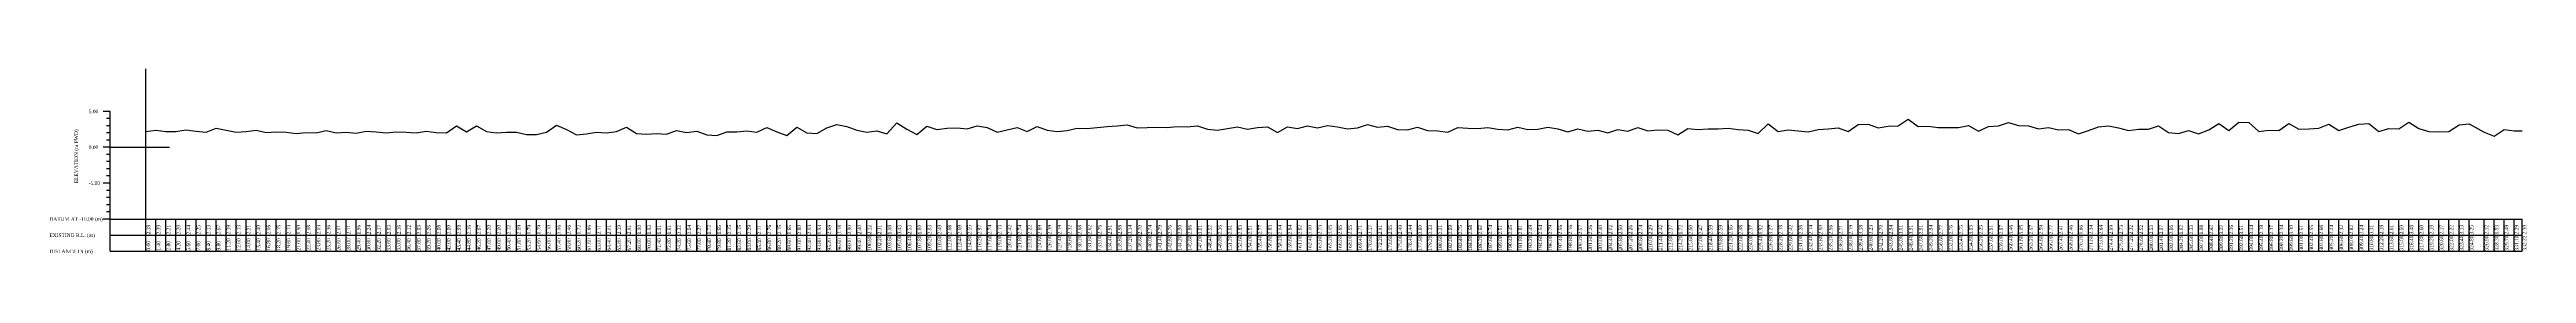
# Model space of a CAD drawing. Header units: metres. Extents: x -148477 to 168932, y -55673 to -2736.
# Drawn here: x 4705 to 5051.3, y -17558.2 to -17532.3 of the extents above; entities that cross this region are included whole.
import ezdxf

# ---------------------------------------------------------------- set-up
doc = ezdxf.new("R2010")
doc.units = ezdxf.units.M
doc.styles.add('liza', font='times.ttf', dxfattribs={"height": 2})

msp = doc.modelspace()

# ---------------------------------------------------------------- linework, layer by layer
at = {"color": 3, "linetype": 'Continuous', "lineweight": -3, "ltscale": 0.5}
for p, q in [((4718.4438, -17553.2383), (4718.4438, -17532.2878)), ((4713.4438, -17543.2383), (4721.7173, -17543.2383))]:
    msp.add_line(p, q, dxfattribs=at)
at = {"color": 6, "linetype": 'Continuous', "lineweight": -3, "ltscale": 0.5}
for p, q in [((4713.4438, -17538.2383), (4712.4438, -17538.2383)), ((4713.4438, -17539.2383), (4712.9438, -17539.2383)), ((4713.4438, -17540.2383), (4712.9438, -17540.2383)), ((4713.4438, -17557.7383), (4713.4438, -17538.2383)), ((4713.4438, -17543.2383), (4712.4438, -17543.2383)), ((4713.4438, -17541.2383), (4712.9438, -17541.2383)), ((4713.4438, -17542.2383), (4712.9438, -17542.2383)), ((4713.4438, -17544.2383), (4712.9438, -17544.2383)), ((4713.4438, -17545.2383), (4712.9438, -17545.2383)), ((4713.4438, -17546.2383), (4712.9438, -17546.2383)), ((4713.4438, -17547.2383), (4712.9438, -17547.2383)), ((4713.4438, -17548.2383), (4712.4438, -17548.2383)), ((4713.4438, -17549.2383), (4712.9438, -17549.2383)), ((4713.4438, -17550.2383), (4712.9438, -17550.2383)), ((4713.4438, -17553.2383), (4712.4438, -17553.2383)), ((4713.4438, -17551.2383), (4712.9438, -17551.2383)), ((4713.4438, -17552.2383), (4712.9438, -17552.2383)), ((4713.4438, -17553.2383), (5050.6638, -17553.2383)), ((4718.4438, -17557.7383), (4718.4438, -17553.2383)), ((4719.8438, -17557.7383), (4719.8438, -17553.2383)), ((4721.2438, -17557.7383), (4721.2438, -17553.2383)), ((4722.6438, -17557.7383), (4722.6438, -17553.2383)), ((4724.0438, -17557.7383), (4724.0438, -17553.2383)), ((4725.4438, -17557.7383), (4725.4438, -17553.2383)), ((4726.8438, -17557.7383), (4726.8438, -17553.2383)), ((4728.2438, -17557.7383), (4728.2438, -17553.2383)), ((4729.6438, -17557.7383), (4729.6438, -17553.2383)), ((4731.0438, -17557.7383), (4731.0438, -17553.2383)), ((4732.4438, -17557.7383), (4732.4438, -17553.2383)), ((4733.8438, -17557.7383), (4733.8438, -17553.2383)), ((4735.2438, -17557.7383), (4735.2438, -17553.2383)), ((4736.6438, -17557.7383), (4736.6438, -17553.2383)), ((4738.0438, -17557.7383), (4738.0438, -17553.2383)), ((4739.4438, -17557.7383), (4739.4438, -17553.2383)), ((4740.8438, -17557.7383), (4740.8438, -17553.2383)), ((4742.2438, -17557.7383), (4742.2438, -17553.2383)), ((4743.6438, -17557.7383), (4743.6438, -17553.2383)), ((4745.0438, -17557.7383), (4745.0438, -17553.2383)), ((4746.4438, -17557.7383), (4746.4438, -17553.2383)), ((4747.8438, -17557.7383), (4747.8438, -17553.2383)), ((4749.2438, -17557.7383), (4749.2438, -17553.2383)), ((4750.6438, -17557.7383), (4750.6438, -17553.2383)), ((4752.0438, -17557.7383), (4752.0438, -17553.2383)), ((4753.4438, -17557.7383), (4753.4438, -17553.2383)), ((4754.8438, -17557.7383), (4754.8438, -17553.2383)), ((4756.2438, -17557.7383), (4756.2438, -17553.2383)), ((4757.6438, -17557.7383), (4757.6438, -17553.2383)), ((4759.0438, -17557.7383), (4759.0438, -17553.2383)), ((4760.4438, -17557.7383), (4760.4438, -17553.2383)), ((4761.8438, -17557.7383), (4761.8438, -17553.2383)), ((4763.2438, -17557.7383), (4763.2438, -17553.2383)), ((4764.6438, -17557.7383), (4764.6438, -17553.2383)), ((4766.0438, -17557.7383), (4766.0438, -17553.2383)), ((4767.4438, -17557.7383), (4767.4438, -17553.2383)), ((4768.8438, -17557.7383), (4768.8438, -17553.2383)), ((4770.2438, -17557.7383), (4770.2438, -17553.2383)), ((4771.6438, -17557.7383), (4771.6438, -17553.2383)), ((4773.0438, -17557.7383), (4773.0438, -17553.2383)), ((4774.4438, -17557.7383), (4774.4438, -17553.2383)), ((4775.8438, -17557.7383), (4775.8438, -17553.2383)), ((4777.2438, -17557.7383), (4777.2438, -17553.2383)), ((4778.6438, -17557.7383), (4778.6438, -17553.2383)), ((4780.0438, -17557.7383), (4780.0438, -17553.2383)), ((4781.4438, -17557.7383), (4781.4438, -17553.2383)), ((4782.8438, -17557.7383), (4782.8438, -17553.2383)), ((4784.2438, -17557.7383), (4784.2438, -17553.2383)), ((4785.6438, -17557.7383), (4785.6438, -17553.2383)), ((4787.0438, -17557.7383), (4787.0438, -17553.2383)), ((4788.4438, -17557.7383), (4788.4438, -17553.2383)), ((4789.8438, -17557.7383), (4789.8438, -17553.2383)), ((4791.2438, -17557.7383), (4791.2438, -17553.2383)), ((4792.6438, -17557.7383), (4792.6438, -17553.2383)), ((4794.0438, -17557.7383), (4794.0438, -17553.2383)), ((4795.4438, -17557.7383), (4795.4438, -17553.2383)), ((4796.8438, -17557.7383), (4796.8438, -17553.2383)), ((4798.2438, -17557.7383), (4798.2438, -17553.2383)), ((4799.6438, -17557.7383), (4799.6438, -17553.2383)), ((4801.0438, -17557.7383), (4801.0438, -17553.2383)), ((4802.4438, -17557.7383), (4802.4438, -17553.2383)), ((4803.8438, -17557.7383), (4803.8438, -17553.2383)), ((4805.2438, -17557.7383), (4805.2438, -17553.2383)), ((4806.6438, -17557.7383), (4806.6438, -17553.2383)), ((4808.0438, -17557.7383), (4808.0438, -17553.2383)), ((4809.4438, -17557.7383), (4809.4438, -17553.2383)), ((4810.8438, -17557.7383), (4810.8438, -17553.2383)), ((4812.2438, -17557.7383), (4812.2438, -17553.2383)), ((4813.6438, -17557.7383), (4813.6438, -17553.2383)), ((4815.0438, -17557.7383), (4815.0438, -17553.2383)), ((4816.4438, -17557.7383), (4816.4438, -17553.2383)), ((4817.8438, -17557.7383), (4817.8438, -17553.2383)), ((4819.2438, -17557.7383), (4819.2438, -17553.2383)), ((4820.6438, -17557.7383), (4820.6438, -17553.2383)), ((4822.0438, -17557.7383), (4822.0438, -17553.2383)), ((4823.4438, -17557.7383), (4823.4438, -17553.2383)), ((4824.8438, -17557.7383), (4824.8438, -17553.2383)), ((4826.2438, -17557.7383), (4826.2438, -17553.2383)), ((4827.6438, -17557.7383), (4827.6438, -17553.2383)), ((4829.0438, -17557.7383), (4829.0438, -17553.2383)), ((4830.4438, -17557.7383), (4830.4438, -17553.2383)), ((4831.8438, -17557.7383), (4831.8438, -17553.2383)), ((4833.2438, -17557.7383), (4833.2438, -17553.2383)), ((4834.6438, -17557.7383), (4834.6438, -17553.2383)), ((4836.0438, -17557.7383), (4836.0438, -17553.2383)), ((4837.4438, -17557.7383), (4837.4438, -17553.2383)), ((4838.8438, -17557.7383), (4838.8438, -17553.2383)), ((4840.2438, -17557.7383), (4840.2438, -17553.2383)), ((4841.6438, -17557.7383), (4841.6438, -17553.2383)), ((4843.0438, -17557.7383), (4843.0438, -17553.2383)), ((4844.4438, -17557.7383), (4844.4438, -17553.2383)), ((4845.8438, -17557.7383), (4845.8438, -17553.2383)), ((4847.2438, -17557.7383), (4847.2438, -17553.2383)), ((4848.6438, -17557.7383), (4848.6438, -17553.2383)), ((4850.0438, -17557.7383), (4850.0438, -17553.2383)), ((4851.4438, -17557.7383), (4851.4438, -17553.2383)), ((4852.8438, -17557.7383), (4852.8438, -17553.2383)), ((4854.2438, -17557.7383), (4854.2438, -17553.2383)), ((4855.6438, -17557.7383), (4855.6438, -17553.2383)), ((4857.0438, -17557.7383), (4857.0438, -17553.2383)), ((4858.4438, -17557.7383), (4858.4438, -17553.2383)), ((4859.8438, -17557.7383), (4859.8438, -17553.2383)), ((4861.2438, -17557.7383), (4861.2438, -17553.2383)), ((4862.6438, -17557.7383), (4862.6438, -17553.2383)), ((4864.0438, -17557.7383), (4864.0438, -17553.2383)), ((4865.4438, -17557.7383), (4865.4438, -17553.2383)), ((4866.8438, -17557.7383), (4866.8438, -17553.2383)), ((4868.2438, -17557.7383), (4868.2438, -17553.2383)), ((4869.6438, -17557.7383), (4869.6438, -17553.2383)), ((4871.0438, -17557.7383), (4871.0438, -17553.2383)), ((4872.4438, -17557.7383), (4872.4438, -17553.2383)), ((4873.8438, -17557.7383), (4873.8438, -17553.2383)), ((4875.2438, -17557.7383), (4875.2438, -17553.2383)), ((4876.6438, -17557.7383), (4876.6438, -17553.2383)), ((4878.0438, -17557.7383), (4878.0438, -17553.2383)), ((4879.4438, -17557.7383), (4879.4438, -17553.2383)), ((4880.8438, -17557.7383), (4880.8438, -17553.2383)), ((4882.2438, -17557.7383), (4882.2438, -17553.2383)), ((4883.6438, -17557.7383), (4883.6438, -17553.2383)), ((4885.0438, -17557.7383), (4885.0438, -17553.2383)), ((4886.4438, -17557.7383), (4886.4438, -17553.2383)), ((4887.8438, -17557.7383), (4887.8438, -17553.2383)), ((4889.2438, -17557.7383), (4889.2438, -17553.2383)), ((4890.6438, -17557.7383), (4890.6438, -17553.2383)), ((4892.0438, -17557.7383), (4892.0438, -17553.2383)), ((4893.4438, -17557.7383), (4893.4438, -17553.2383)), ((4894.8438, -17557.7383), (4894.8438, -17553.2383)), ((4896.2438, -17557.7383), (4896.2438, -17553.2383)), ((4897.6438, -17557.7383), (4897.6438, -17553.2383)), ((4899.0438, -17557.7383), (4899.0438, -17553.2383)), ((4900.4438, -17557.7383), (4900.4438, -17553.2383)), ((4901.8438, -17557.7383), (4901.8438, -17553.2383)), ((4903.2438, -17557.7383), (4903.2438, -17553.2383)), ((4904.6438, -17557.7383), (4904.6438, -17553.2383)), ((4906.0438, -17557.7383), (4906.0438, -17553.2383)), ((4907.4438, -17557.7383), (4907.4438, -17553.2383)), ((4908.8438, -17557.7383), (4908.8438, -17553.2383)), ((4910.2438, -17557.7383), (4910.2438, -17553.2383)), ((4911.6438, -17557.7383), (4911.6438, -17553.2383)), ((4913.0438, -17557.7383), (4913.0438, -17553.2383)), ((4914.4438, -17557.7383), (4914.4438, -17553.2383)), ((4915.8438, -17557.7383), (4915.8438, -17553.2383)), ((4917.2438, -17557.7383), (4917.2438, -17553.2383)), ((4918.6438, -17557.7383), (4918.6438, -17553.2383)), ((4920.0438, -17557.7383), (4920.0438, -17553.2383)), ((4921.4438, -17557.7383), (4921.4438, -17553.2383)), ((4922.8438, -17557.7383), (4922.8438, -17553.2383)), ((4924.2438, -17557.7383), (4924.2438, -17553.2383)), ((4925.6438, -17557.7383), (4925.6438, -17553.2383)), ((4927.0438, -17557.7383), (4927.0438, -17553.2383)), ((4928.4438, -17557.7383), (4928.4438, -17553.2383)), ((4929.8438, -17557.7383), (4929.8438, -17553.2383)), ((4931.2438, -17557.7383), (4931.2438, -17553.2383)), ((4932.6438, -17557.7383), (4932.6438, -17553.2383)), ((4934.0438, -17557.7383), (4934.0438, -17553.2383)), ((4935.4438, -17557.7383), (4935.4438, -17553.2383)), ((4936.8438, -17557.7383), (4936.8438, -17553.2383)), ((4938.2438, -17557.7383), (4938.2438, -17553.2383)), ((4939.6438, -17557.7383), (4939.6438, -17553.2383)), ((4941.0438, -17557.7383), (4941.0438, -17553.2383)), ((4942.4438, -17557.7383), (4942.4438, -17553.2383)), ((4943.8438, -17557.7383), (4943.8438, -17553.2383)), ((4945.2438, -17557.7383), (4945.2438, -17553.2383)), ((4946.6438, -17557.7383), (4946.6438, -17553.2383)), ((4948.0438, -17557.7383), (4948.0438, -17553.2383)), ((4949.4438, -17557.7383), (4949.4438, -17553.2383)), ((4950.8438, -17557.7383), (4950.8438, -17553.2383)), ((4952.2438, -17557.7383), (4952.2438, -17553.2383)), ((4953.6438, -17557.7383), (4953.6438, -17553.2383)), ((4955.0438, -17557.7383), (4955.0438, -17553.2383)), ((4956.4438, -17557.7383), (4956.4438, -17553.2383)), ((4957.8438, -17557.7383), (4957.8438, -17553.2383)), ((4959.2438, -17557.7383), (4959.2438, -17553.2383)), ((4960.6438, -17557.7383), (4960.6438, -17553.2383)), ((4962.0438, -17557.7383), (4962.0438, -17553.2383)), ((4963.4438, -17557.7383), (4963.4438, -17553.2383)), ((4964.8438, -17557.7383), (4964.8438, -17553.2383)), ((4966.2438, -17557.7383), (4966.2438, -17553.2383)), ((4967.6438, -17557.7383), (4967.6438, -17553.2383)), ((4969.0438, -17557.7383), (4969.0438, -17553.2383)), ((4970.4438, -17557.7383), (4970.4438, -17553.2383)), ((4971.8438, -17557.7383), (4971.8438, -17553.2383)), ((4973.2438, -17557.7383), (4973.2438, -17553.2383)), ((4974.6438, -17557.7383), (4974.6438, -17553.2383)), ((4976.0438, -17557.7383), (4976.0438, -17553.2383)), ((4977.4438, -17557.7383), (4977.4438, -17553.2383)), ((4978.8438, -17557.7383), (4978.8438, -17553.2383)), ((4980.2438, -17557.7383), (4980.2438, -17553.2383)), ((4981.6438, -17557.7383), (4981.6438, -17553.2383)), ((4983.0438, -17557.7383), (4983.0438, -17553.2383)), ((4984.4438, -17557.7383), (4984.4438, -17553.2383)), ((4985.8438, -17557.7383), (4985.8438, -17553.2383)), ((4987.2438, -17557.7383), (4987.2438, -17553.2383)), ((4988.6438, -17557.7383), (4988.6438, -17553.2383)), ((4990.0438, -17557.7383), (4990.0438, -17553.2383)), ((4991.4438, -17557.7383), (4991.4438, -17553.2383)), ((4992.8438, -17557.7383), (4992.8438, -17553.2383)), ((4994.2438, -17557.7383), (4994.2438, -17553.2383)), ((4995.6438, -17557.7383), (4995.6438, -17553.2383)), ((4997.0438, -17557.7383), (4997.0438, -17553.2383)), ((4998.4438, -17557.7383), (4998.4438, -17553.2383)), ((4999.8438, -17557.7383), (4999.8438, -17553.2383)), ((5001.2438, -17557.7383), (5001.2438, -17553.2383)), ((5002.6438, -17557.7383), (5002.6438, -17553.2383)), ((5004.0438, -17557.7383), (5004.0438, -17553.2383)), ((5005.4438, -17557.7383), (5005.4438, -17553.2383)), ((5006.8438, -17557.7383), (5006.8438, -17553.2383)), ((5008.2438, -17557.7383), (5008.2438, -17553.2383)), ((5009.6438, -17557.7383), (5009.6438, -17553.2383)), ((5011.0438, -17557.7383), (5011.0438, -17553.2383)), ((5012.4438, -17557.7383), (5012.4438, -17553.2383)), ((5013.8438, -17557.7383), (5013.8438, -17553.2383)), ((5015.2438, -17557.7383), (5015.2438, -17553.2383)), ((5016.6438, -17557.7383), (5016.6438, -17553.2383)), ((5018.0438, -17557.7383), (5018.0438, -17553.2383)), ((5019.4438, -17557.7383), (5019.4438, -17553.2383)), ((5020.8438, -17557.7383), (5020.8438, -17553.2383)), ((5022.2438, -17557.7383), (5022.2438, -17553.2383)), ((5023.6438, -17557.7383), (5023.6438, -17553.2383)), ((5025.0438, -17557.7383), (5025.0438, -17553.2383)), ((5026.4438, -17557.7383), (5026.4438, -17553.2383)), ((5027.8438, -17557.7383), (5027.8438, -17553.2383)), ((5029.2438, -17557.7383), (5029.2438, -17553.2383)), ((5030.6438, -17557.7383), (5030.6438, -17553.2383)), ((5032.0438, -17557.7383), (5032.0438, -17553.2383)), ((5033.4438, -17557.7383), (5033.4438, -17553.2383)), ((5034.8438, -17557.7383), (5034.8438, -17553.2383)), ((5036.2438, -17557.7383), (5036.2438, -17553.2383)), ((5037.6438, -17557.7383), (5037.6438, -17553.2383)), ((5039.0438, -17557.7383), (5039.0438, -17553.2383)), ((5040.4438, -17557.7383), (5040.4438, -17553.2383)), ((5041.8438, -17557.7383), (5041.8438, -17553.2383)), ((5043.2438, -17557.7383), (5043.2438, -17553.2383)), ((5045.3438, -17557.7383), (5045.3438, -17553.2383)), ((5046.7438, -17557.7383), (5046.7438, -17553.2383)), ((5048.1438, -17557.7383), (5048.1438, -17553.2383)), ((5049.5438, -17557.7383), (5049.5438, -17553.2383)), ((5050.6638, -17557.7383), (5050.6638, -17553.2383)), ((4713.4438, -17555.4883), (5050.6638, -17555.4883)), ((4713.4438, -17557.7383), (5050.6638, -17557.7383))]:
    msp.add_line(p, q, dxfattribs=at)
at = {"color": 2, "linetype": 'Continuous', "lineweight": -3, "ltscale": 0.5}
msp.add_lwpolyline([(4718.4438, -17541.0583), (4719.8438, -17540.8483), (4721.2438, -17541.0283), (4722.6438, -17541.0423), (4724.0438, -17540.7983), (4725.4438, -17540.9883), (4726.8438, -17541.1083), (4728.2438, -17540.5683), (4729.6438, -17540.8483), (4731.0438, -17541.1083), (4732.4438, -17541.0283), (4733.8438, -17540.8383), (4735.2438, -17541.1783), (4736.6438, -17541.0883), (4738.0438, -17541.1083), (4739.4438, -17541.3383), (4740.8438, -17541.1583), (4742.2438, -17541.2083), (4743.6438, -17540.8783), (4745.0438, -17541.2283), (4746.4438, -17541.1283), (4747.8438, -17541.2743), (4749.2438, -17540.9983), (4750.6438, -17541.0683), (4752.0438, -17541.2053), (4753.4438, -17541.0783), (4754.8438, -17541.1183), (4756.2438, -17541.2093), (4757.6438, -17540.9783), (4759.0438, -17541.1583), (4760.4438, -17541.2353), (4761.8438, -17540.2483), (4763.2438, -17541.0783), (4764.6438, -17540.2643), (4766.0438, -17541.0383), (4767.4438, -17541.2383), (4768.8438, -17541.1183), (4770.2438, -17541.1483), (4771.6438, -17541.4483), (4773.0438, -17541.4483), (4774.4438, -17541.1383), (4775.8438, -17540.1783), (4777.2438, -17540.7783), (4778.6438, -17541.5183), (4780.0438, -17541.3783), (4781.4438, -17541.1283), (4782.8438, -17541.2333), (4784.2438, -17541.0483), (4785.6438, -17540.4283), (4787.0438, -17541.3383), (4788.4438, -17541.4083), (4789.8438, -17541.3283), (4791.2438, -17541.4283), (4792.6438, -17540.9183), (4794.0438, -17541.1983), (4795.4438, -17540.9683), (4796.8438, -17541.5183), (4798.2438, -17541.5883), (4799.6438, -17541.0883), (4801.0438, -17541.0883), (4802.4438, -17540.9483), (4803.8438, -17541.1283), (4805.2438, -17540.4783), (4806.6438, -17541.0883), (4808.0438, -17541.5883), (4809.4438, -17540.4383), (4810.8438, -17541.2083), (4812.2438, -17541.3083), (4813.6438, -17540.5483), (4815.0438, -17540.0583), (4816.4438, -17540.3383), (4817.8438, -17540.8383), (4819.2438, -17541.1183), (4820.6438, -17540.9283), (4822.0438, -17541.3583), (4823.4438, -17539.8083), (4824.8438, -17540.7083), (4826.2438, -17541.4383), (4827.6438, -17540.3083), (4829.0438, -17540.7483), (4830.4438, -17540.5583), (4831.8438, -17540.5483), (4833.2438, -17540.6883), (4834.6438, -17540.2683), (4836.0438, -17540.4983), (4837.4438, -17541.1083), (4838.8438, -17540.8183), (4840.2438, -17540.4983), (4841.6438, -17541.0183), (4843.0438, -17540.3483), (4844.4438, -17540.8483), (4845.8438, -17541.0483), (4847.2438, -17540.9183), (4848.6438, -17540.5583), (4850.0438, -17540.6183), (4851.4438, -17540.4883), (4852.8438, -17540.3283), (4854.2438, -17540.2583), (4855.6438, -17540.0983), (4857.0438, -17540.5383), (4858.4438, -17540.4983), (4859.8438, -17540.4483), (4861.2438, -17540.4783), (4862.6438, -17540.3383), (4864.0438, -17540.3783), (4865.4438, -17540.2333), (4866.8438, -17540.7183), (4868.2438, -17540.8733), (4869.6438, -17540.6283), (4871.0438, -17540.4083), (4872.4438, -17540.7323), (4873.8438, -17540.4683), (4875.2438, -17540.4083), (4876.6438, -17541.1983), (4878.0438, -17540.3983), (4879.4438, -17540.6183), (4880.8438, -17540.2343), (4882.2438, -17540.5083), (4883.6438, -17540.1883), (4885.0438, -17540.3883), (4886.4438, -17540.6883), (4887.8438, -17540.5283), (4889.2438, -17540.0683), (4890.6438, -17540.4293), (4892.0438, -17540.2863), (4893.4438, -17540.7483), (4894.8438, -17540.7983), (4896.2438, -17540.4383), (4897.6438, -17540.9083), (4899.0438, -17540.9283), (4900.4438, -17541.1443), (4901.8438, -17540.4883), (4903.2438, -17540.5583), (4904.6438, -17540.6183), (4906.0438, -17540.4983), (4907.4438, -17540.7283), (4908.8438, -17540.7883), (4910.2438, -17540.4283), (4911.6438, -17540.7483), (4913.0438, -17540.6983), (4914.4438, -17540.4483), (4915.8438, -17540.6783), (4917.2438, -17541.0783), (4918.6438, -17540.6683), (4920.0438, -17540.9783), (4921.4438, -17540.8383), (4922.8438, -17541.2183), (4924.2438, -17540.7383), (4925.6438, -17540.9783), (4927.0438, -17540.4983), (4928.4438, -17540.9483), (4929.8438, -17540.8183), (4931.2438, -17540.8683), (4932.6438, -17541.5183), (4934.0438, -17540.6383), (4935.4438, -17540.7683), (4936.8438, -17540.6483), (4938.2438, -17540.6483), (4939.6438, -17540.5883), (4941.0438, -17540.7583), (4942.4438, -17540.8683), (4943.8438, -17541.3183), (4945.2438, -17539.9683), (4946.6438, -17541.0583), (4948.0438, -17540.8183), (4949.4438, -17540.9583), (4950.8438, -17541.0983), (4952.2438, -17540.7383), (4953.6438, -17540.6783), (4955.0438, -17540.5283), (4956.4438, -17541.0483), (4957.8438, -17540.0583), (4959.2438, -17540.0083), (4960.6438, -17540.5383), (4962.0438, -17540.2983), (4963.4438, -17540.2283), (4964.8438, -17539.3283), (4966.2438, -17540.3283), (4967.6438, -17540.2983), (4969.0438, -17540.4683), (4970.4438, -17540.4783), (4971.8438, -17540.4883), (4973.2438, -17540.2083), (4974.6438, -17540.9883), (4976.0438, -17540.3283), (4977.4438, -17540.2683), (4978.8438, -17539.7783), (4980.2438, -17540.1883), (4981.6438, -17540.2683), (4983.0438, -17540.6483), (4984.4438, -17540.4683), (4985.8438, -17540.8283), (4987.2438, -17540.7783), (4988.6438, -17541.3783), (4990.0438, -17540.9033), (4991.4438, -17540.3983), (4992.8438, -17540.2483), (4994.2438, -17540.5083), (4995.6438, -17540.9183), (4997.0438, -17540.7183), (4998.4438, -17540.7083), (4999.8438, -17540.2683), (5001.2438, -17541.1783), (5002.6438, -17541.3183), (5004.0438, -17540.9083), (5005.4438, -17541.3583), (5006.8438, -17540.8183), (5008.2438, -17539.9183), (5009.6438, -17540.8783), (5011.0438, -17539.7283), (5012.4438, -17539.7983), (5013.8438, -17541.0483), (5015.2438, -17540.8683), (5016.6438, -17540.8983), (5018.0438, -17539.9383), (5019.4438, -17540.7283), (5020.8438, -17540.6883), (5022.2438, -17540.5583), (5023.6438, -17539.9983), (5025.0438, -17540.9183), (5026.4438, -17540.4183), (5027.8438, -17539.9983), (5029.2438, -17539.9283), (5030.6438, -17541.0583), (5032.0438, -17540.6283), (5033.4438, -17540.6483), (5034.8438, -17539.7583), (5036.2438, -17540.6383), (5037.6438, -17541.0483), (5039.0438, -17541.0683), (5040.4438, -17541.0183), (5041.8438, -17540.1083), (5043.2438, -17539.9883), (5045.3438, -17541.1183), (5046.7438, -17541.7083), (5048.1438, -17540.7483), (5049.5438, -17540.9483), (5050.6638, -17540.9383)], dxfattribs=at)

# ---------------------------------------------------------------- texts
at = {"color": 6, "linetype": 'Continuous', "lineweight": -3, "ltscale": 0.5, "char_height": 0.5, "attachment_point": 1, "style": 'liza'}
for s, insert, width in [('5.00', (4710.4438, -17537.9883), 2), ('0.00', (4710.4438, -17542.9883), 2), ('-5.00', (4710.4438, -17547.9883), 2), ('DATUM AT -10.00 (m)', (4704.9438, -17552.9883), 7.5), ('EXISTING R.L. (m)', (4704.9438, -17555.2383), 7.5), ('DISTANCE IN (m)', (4704.9438, -17557.4883), 7.5)]:
    msp.add_mtext(s, dxfattribs=dict(at, insert=insert, width=width))
at = {"color": 6, "linetype": 'Continuous', "lineweight": -3, "ltscale": 0.5, "char_height": 0.5, "attachment_point": 1, "rotation": 90, "style": 'liza'}
for s, insert, width in [('ELEVATION (m PWD)', (4708.4438, -17548.2383), 10), ('2.18', (4718.5438, -17555.3883), 2.15), ('2.39', (4719.9438, -17555.3883), 2.15), ('2.21', (4721.3438, -17555.3883), 2.15), ('2.20', (4722.7438, -17555.3883), 2.15), ('2.44', (4724.1438, -17555.3883), 2.15), ('2.25', (4725.5438, -17555.3883), 2.15), ('2.13', (4726.9438, -17555.3883), 2.15), ('2.67', (4728.3438, -17555.3883), 2.15), ('2.39', (4729.7438, -17555.3883), 2.15), ('2.13', (4731.1438, -17555.3883), 2.15), ('2.21', (4732.5438, -17555.3883), 2.15), ('2.40', (4733.9438, -17555.3883), 2.15), ('2.06', (4735.3438, -17555.3883), 2.15), ('2.15', (4736.7438, -17555.3883), 2.15), ('2.13', (4738.1438, -17555.3883), 2.15), ('1.90', (4739.5438, -17555.3883), 2.15), ('2.08', (4740.9438, -17555.3883), 2.15), ('2.03', (4742.3438, -17555.3883), 2.15), ('2.36', (4743.7438, -17555.3883), 2.15), ('2.01', (4745.1438, -17555.3883), 2.15), ('2.11', (4746.5438, -17555.3883), 2.15), ('1.96', (4747.9438, -17555.3883), 2.15), ('2.24', (4749.3438, -17555.3883), 2.15), ('2.17', (4750.7438, -17555.3883), 2.15), ('2.03', (4752.1438, -17555.3883), 2.15), ('2.16', (4753.5438, -17555.3883), 2.15), ('2.12', (4754.9438, -17555.3883), 2.15), ('2.03', (4756.3438, -17555.3883), 2.15), ('2.26', (4757.7438, -17555.3883), 2.15), ('2.08', (4759.1438, -17555.3883), 2.15), ('2.00', (4760.5438, -17555.3883), 2.15), ('2.99', (4761.9438, -17555.3883), 2.15), ('2.16', (4763.3438, -17555.3883), 2.15), ('2.97', (4764.7438, -17555.3883), 2.15), ('2.20', (4766.1438, -17555.3883), 2.15), ('2.00', (4767.5438, -17555.3883), 2.15), ('2.12', (4768.9438, -17555.3883), 2.15), ('2.09', (4770.3438, -17555.3883), 2.15), ('1.79', (4771.7438, -17555.3883), 2.15), ('1.79', (4773.1438, -17555.3883), 2.15), ('2.10', (4774.5438, -17555.3883), 2.15), ('3.06', (4775.9438, -17555.3883), 2.15), ('2.46', (4777.3438, -17555.3883), 2.15), ('1.72', (4778.7438, -17555.3883), 2.15), ('1.86', (4780.1438, -17555.3883), 2.15), ('2.11', (4781.5438, -17555.3883), 2.15), ('2.01', (4782.9438, -17555.3883), 2.15), ('2.19', (4784.3438, -17555.3883), 2.15), ('2.81', (4785.7438, -17555.3883), 2.15), ('1.90', (4787.1438, -17555.3883), 2.15), ('1.83', (4788.5438, -17555.3883), 2.15), ('1.91', (4789.9438, -17555.3883), 2.15), ('1.81', (4791.3438, -17555.3883), 2.15), ('2.32', (4792.7438, -17555.3883), 2.15), ('2.04', (4794.1438, -17555.3883), 2.15), ('2.27', (4795.5438, -17555.3883), 2.15), ('1.72', (4796.9438, -17555.3883), 2.15), ('1.65', (4798.3438, -17555.3883), 2.15), ('2.15', (4799.7438, -17555.3883), 2.15), ('2.15', (4801.1438, -17555.3883), 2.15), ('2.29', (4802.5438, -17555.3883), 2.15), ('2.11', (4803.9438, -17555.3883), 2.15), ('2.76', (4805.3438, -17555.3883), 2.15), ('2.15', (4806.7438, -17555.3883), 2.15), ('1.65', (4808.1438, -17555.3883), 2.15), ('2.80', (4809.5438, -17555.3883), 2.15), ('2.03', (4810.9438, -17555.3883), 2.15), ('1.93', (4812.3438, -17555.3883), 2.15), ('2.69', (4813.7438, -17555.3883), 2.15), ('3.18', (4815.1438, -17555.3883), 2.15), ('2.90', (4816.5438, -17555.3883), 2.15), ('2.40', (4817.9438, -17555.3883), 2.15), ('2.12', (4819.3438, -17555.3883), 2.15), ('2.31', (4820.7438, -17555.3883), 2.15), ('1.88', (4822.1438, -17555.3883), 2.15), ('3.43', (4823.5438, -17555.3883), 2.15), ('2.53', (4824.9438, -17555.3883), 2.15), ('1.80', (4826.3438, -17555.3883), 2.15), ('2.93', (4827.7438, -17555.3883), 2.15), ('2.49', (4829.1438, -17555.3883), 2.15), ('2.68', (4830.5438, -17555.3883), 2.15), ('2.69', (4831.9438, -17555.3883), 2.15), ('2.55', (4833.3438, -17555.3883), 2.15), ('2.97', (4834.7438, -17555.3883), 2.15), ('2.74', (4836.1438, -17555.3883), 2.15), ('2.13', (4837.5438, -17555.3883), 2.15), ('2.42', (4838.9438, -17555.3883), 2.15), ('2.74', (4840.3438, -17555.3883), 2.15), ('2.22', (4841.7438, -17555.3883), 2.15), ('2.89', (4843.1438, -17555.3883), 2.15), ('2.39', (4844.5438, -17555.3883), 2.15), ('2.19', (4845.9438, -17555.3883), 2.15), ('2.32', (4847.3438, -17555.3883), 2.15), ('2.68', (4848.7438, -17555.3883), 2.15), ('2.62', (4850.1438, -17555.3883), 2.15), ('2.75', (4851.5438, -17555.3883), 2.15), ('2.91', (4852.9438, -17555.3883), 2.15), ('2.98', (4854.3438, -17555.3883), 2.15), ('3.14', (4855.7438, -17555.3883), 2.15), ('2.70', (4857.1438, -17555.3883), 2.15), ('2.74', (4858.5438, -17555.3883), 2.15), ('2.79', (4859.9438, -17555.3883), 2.15), ('2.76', (4861.3438, -17555.3883), 2.15), ('2.90', (4862.7438, -17555.3883), 2.15), ('2.86', (4864.1438, -17555.3883), 2.15), ('3.01', (4865.5438, -17555.3883), 2.15), ('2.52', (4866.9438, -17555.3883), 2.15), ('2.36', (4868.3438, -17555.3883), 2.15), ('2.61', (4869.7438, -17555.3883), 2.15), ('2.83', (4871.1438, -17555.3883), 2.15), ('2.51', (4872.5438, -17555.3883), 2.15), ('2.77', (4873.9438, -17555.3883), 2.15), ('2.83', (4875.3438, -17555.3883), 2.15), ('2.04', (4876.7438, -17555.3883), 2.15), ('2.84', (4878.1438, -17555.3883), 2.15), ('2.62', (4879.5438, -17555.3883), 2.15), ('3.00', (4880.9438, -17555.3883), 2.15), ('2.73', (4882.3438, -17555.3883), 2.15), ('3.05', (4883.7438, -17555.3883), 2.15), ('2.85', (4885.1438, -17555.3883), 2.15), ('2.55', (4886.5438, -17555.3883), 2.15), ('2.71', (4887.9438, -17555.3883), 2.15), ('3.17', (4889.3438, -17555.3883), 2.15), ('2.81', (4890.7438, -17555.3883), 2.15), ('2.95', (4892.1438, -17555.3883), 2.15), ('2.49', (4893.5438, -17555.3883), 2.15), ('2.44', (4894.9438, -17555.3883), 2.15), ('2.80', (4896.3438, -17555.3883), 2.15), ('2.33', (4897.7438, -17555.3883), 2.15), ('2.31', (4899.1438, -17555.3883), 2.15), ('2.09', (4900.5438, -17555.3883), 2.15), ('2.75', (4901.9438, -17555.3883), 2.15), ('2.68', (4903.3438, -17555.3883), 2.15), ('2.62', (4904.7438, -17555.3883), 2.15), ('2.74', (4906.1438, -17555.3883), 2.15), ('2.51', (4907.5438, -17555.3883), 2.15), ('2.45', (4908.9438, -17555.3883), 2.15), ('2.81', (4910.3438, -17555.3883), 2.15), ('2.49', (4911.7438, -17555.3883), 2.15), ('2.54', (4913.1438, -17555.3883), 2.15), ('2.79', (4914.5438, -17555.3883), 2.15), ('2.56', (4915.9438, -17555.3883), 2.15), ('2.16', (4917.3438, -17555.3883), 2.15), ('2.57', (4918.7438, -17555.3883), 2.15), ('2.26', (4920.1438, -17555.3883), 2.15), ('2.40', (4921.5438, -17555.3883), 2.15), ('2.02', (4922.9438, -17555.3883), 2.15), ('2.50', (4924.3438, -17555.3883), 2.15), ('2.26', (4925.7438, -17555.3883), 2.15), ('2.74', (4927.1438, -17555.3883), 2.15), ('2.29', (4928.5438, -17555.3883), 2.15), ('2.42', (4929.9438, -17555.3883), 2.15), ('2.37', (4931.3438, -17555.3883), 2.15), ('1.72', (4932.7438, -17555.3883), 2.15), ('2.60', (4934.1438, -17555.3883), 2.15), ('2.47', (4935.5438, -17555.3883), 2.15), ('2.59', (4936.9438, -17555.3883), 2.15), ('2.59', (4938.3438, -17555.3883), 2.15), ('2.65', (4939.7438, -17555.3883), 2.15), ('2.48', (4941.1438, -17555.3883), 2.15), ('2.37', (4942.5438, -17555.3883), 2.15), ('1.92', (4943.9438, -17555.3883), 2.15), ('3.27', (4945.3438, -17555.3883), 2.15), ('2.18', (4946.7438, -17555.3883), 2.15), ('2.42', (4948.1438, -17555.3883), 2.15), ('2.28', (4949.5438, -17555.3883), 2.15), ('2.14', (4950.9438, -17555.3883), 2.15), ('2.50', (4952.3438, -17555.3883), 2.15), ('2.56', (4953.7438, -17555.3883), 2.15), ('2.71', (4955.1438, -17555.3883), 2.15), ('2.19', (4956.5438, -17555.3883), 2.15), ('3.18', (4957.9438, -17555.3883), 2.15), ('3.23', (4959.3438, -17555.3883), 2.15), ('2.70', (4960.7438, -17555.3883), 2.15), ('2.94', (4962.1438, -17555.3883), 2.15), ('3.01', (4963.5438, -17555.3883), 2.15), ('3.91', (4964.9438, -17555.3883), 2.15), ('2.91', (4966.3438, -17555.3883), 2.15), ('2.94', (4967.7438, -17555.3883), 2.15), ('2.77', (4969.1438, -17555.3883), 2.15), ('2.76', (4970.5438, -17555.3883), 2.15), ('2.75', (4971.9438, -17555.3883), 2.15), ('3.03', (4973.3438, -17555.3883), 2.15), ('2.25', (4974.7438, -17555.3883), 2.15), ('2.91', (4976.1438, -17555.3883), 2.15), ('2.97', (4977.5438, -17555.3883), 2.15), ('3.46', (4978.9438, -17555.3883), 2.15), ('3.05', (4980.3438, -17555.3883), 2.15), ('2.97', (4981.7438, -17555.3883), 2.15), ('2.59', (4983.1438, -17555.3883), 2.15), ('2.77', (4984.5438, -17555.3883), 2.15), ('2.41', (4985.9438, -17555.3883), 2.15), ('2.46', (4987.3438, -17555.3883), 2.15), ('1.86', (4988.7438, -17555.3883), 2.15), ('2.34', (4990.1438, -17555.3883), 2.15), ('2.84', (4991.5438, -17555.3883), 2.15), ('2.99', (4992.9438, -17555.3883), 2.15), ('2.73', (4994.3438, -17555.3883), 2.15), ('2.32', (4995.7438, -17555.3883), 2.15), ('2.52', (4997.1438, -17555.3883), 2.15), ('2.53', (4998.5438, -17555.3883), 2.15), ('2.97', (4999.9438, -17555.3883), 2.15), ('2.06', (5001.3438, -17555.3883), 2.15), ('1.92', (5002.7438, -17555.3883), 2.15), ('2.33', (5004.1438, -17555.3883), 2.15), ('1.88', (5005.5438, -17555.3883), 2.15), ('2.42', (5006.9438, -17555.3883), 2.15), ('3.32', (5008.3438, -17555.3883), 2.15), ('2.36', (5009.7438, -17555.3883), 2.15), ('3.51', (5011.1438, -17555.3883), 2.15), ('3.44', (5012.5438, -17555.3883), 2.15), ('2.19', (5013.9438, -17555.3883), 2.15), ('2.37', (5015.3438, -17555.3883), 2.15), ('2.34', (5016.7438, -17555.3883), 2.15), ('3.30', (5018.1438, -17555.3883), 2.15), ('2.51', (5019.5438, -17555.3883), 2.15), ('2.55', (5020.9438, -17555.3883), 2.15), ('2.68', (5022.3438, -17555.3883), 2.15), ('3.24', (5023.7438, -17555.3883), 2.15), ('2.32', (5025.1438, -17555.3883), 2.15), ('2.82', (5026.5438, -17555.3883), 2.15), ('3.24', (5027.9438, -17555.3883), 2.15), ('3.31', (5029.3438, -17555.3883), 2.15), ('2.18', (5030.7438, -17555.3883), 2.15), ('2.61', (5032.1438, -17555.3883), 2.15), ('2.59', (5033.5438, -17555.3883), 2.15), ('3.48', (5034.9438, -17555.3883), 2.15), ('2.60', (5036.3438, -17555.3883), 2.15), ('2.19', (5037.7438, -17555.3883), 2.15), ('2.17', (5039.1438, -17555.3883), 2.15), ('2.22', (5040.5438, -17555.3883), 2.15), ('3.13', (5041.9438, -17555.3883), 2.15), ('3.25', (5043.3438, -17555.3883), 2.15), ('2.12', (5045.4438, -17555.3883), 2.15), ('1.53', (5046.8438, -17555.3883), 2.15), ('2.49', (5048.2438, -17555.3883), 2.15), ('2.29', (5049.6438, -17555.3883), 2.15), ('2.30', (5050.7638, -17555.3883), 2.15), ('0.00', (4718.5438, -17557.6383), 2.15), ('1.40', (4719.9438, -17557.6383), 2.15), ('2.80', (4721.3438, -17557.6383), 2.15), ('4.20', (4722.7438, -17557.6383), 2.15), ('5.60', (4724.1438, -17557.6383), 2.15), ('7.00', (4725.5438, -17557.6383), 2.15), ('8.40', (4726.9438, -17557.6383), 2.15), ('9.80', (4728.3438, -17557.6383), 2.15), ('11.20', (4729.7438, -17557.6383), 2.15), ('12.60', (4731.1438, -17557.6383), 2.15), ('14.00', (4732.5438, -17557.6383), 2.15), ('15.40', (4733.9438, -17557.6383), 2.15), ('16.80', (4735.3438, -17557.6383), 2.15), ('18.20', (4736.7438, -17557.6383), 2.15), ('19.60', (4738.1438, -17557.6383), 2.15), ('21.00', (4739.5438, -17557.6383), 2.15), ('22.40', (4740.9438, -17557.6383), 2.15), ('23.80', (4742.3438, -17557.6383), 2.15), ('25.20', (4743.7438, -17557.6383), 2.15), ('26.60', (4745.1438, -17557.6383), 2.15), ('28.00', (4746.5438, -17557.6383), 2.15), ('29.40', (4747.9438, -17557.6383), 2.15), ('30.80', (4749.3438, -17557.6383), 2.15), ('32.20', (4750.7438, -17557.6383), 2.15), ('33.60', (4752.1438, -17557.6383), 2.15), ('35.00', (4753.5438, -17557.6383), 2.15), ('36.40', (4754.9438, -17557.6383), 2.15), ('37.80', (4756.3438, -17557.6383), 2.15), ('39.20', (4757.7438, -17557.6383), 2.15), ('40.60', (4759.1438, -17557.6383), 2.15), ('42.00', (4760.5438, -17557.6383), 2.15), ('43.40', (4761.9438, -17557.6383), 2.15), ('44.80', (4763.3438, -17557.6383), 2.15), ('46.20', (4764.7438, -17557.6383), 2.15), ('47.60', (4766.1438, -17557.6383), 2.15), ('49.00', (4767.5438, -17557.6383), 2.15), ('50.40', (4768.9438, -17557.6383), 2.15), ('51.80', (4770.3438, -17557.6383), 2.15), ('53.20', (4771.7438, -17557.6383), 2.15), ('54.60', (4773.1438, -17557.6383), 2.15), ('56.00', (4774.5438, -17557.6383), 2.15), ('57.40', (4775.9438, -17557.6383), 2.15), ('58.80', (4777.3438, -17557.6383), 2.15), ('60.20', (4778.7438, -17557.6383), 2.15), ('61.60', (4780.1438, -17557.6383), 2.15), ('63.00', (4781.5438, -17557.6383), 2.15), ('64.40', (4782.9438, -17557.6383), 2.15), ('65.80', (4784.3438, -17557.6383), 2.15), ('67.20', (4785.7438, -17557.6383), 2.15), ('68.60', (4787.1438, -17557.6383), 2.15), ('70.00', (4788.5438, -17557.6383), 2.15), ('71.40', (4789.9438, -17557.6383), 2.15), ('72.80', (4791.3438, -17557.6383), 2.15), ('74.20', (4792.7438, -17557.6383), 2.15), ('75.60', (4794.1438, -17557.6383), 2.15), ('77.00', (4795.5438, -17557.6383), 2.15), ('78.40', (4796.9438, -17557.6383), 2.15), ('79.80', (4798.3438, -17557.6383), 2.15), ('81.20', (4799.7438, -17557.6383), 2.15), ('82.60', (4801.1438, -17557.6383), 2.15), ('84.00', (4802.5438, -17557.6383), 2.15), ('85.40', (4803.9438, -17557.6383), 2.15), ('86.80', (4805.3438, -17557.6383), 2.15), ('88.20', (4806.7438, -17557.6383), 2.15), ('89.60', (4808.1438, -17557.6383), 2.15), ('91.00', (4809.5438, -17557.6383), 2.15), ('92.40', (4810.9438, -17557.6383), 2.15), ('93.80', (4812.3438, -17557.6383), 2.15), ('95.20', (4813.7438, -17557.6383), 2.15), ('96.60', (4815.1438, -17557.6383), 2.15), ('98.00', (4816.5438, -17557.6383), 2.15), ('99.40', (4817.9438, -17557.6383), 2.15), ('100.80', (4819.3438, -17557.6383), 2.15), ('102.20', (4820.7438, -17557.6383), 2.15), ('103.60', (4822.1438, -17557.6383), 2.15), ('105.00', (4823.5438, -17557.6383), 2.15), ('106.40', (4824.9438, -17557.6383), 2.15), ('107.80', (4826.3438, -17557.6383), 2.15), ('109.20', (4827.7438, -17557.6383), 2.15), ('110.60', (4829.1438, -17557.6383), 2.15), ('112.00', (4830.5438, -17557.6383), 2.15), ('113.40', (4831.9438, -17557.6383), 2.15), ('114.80', (4833.3438, -17557.6383), 2.15), ('116.20', (4834.7438, -17557.6383), 2.15), ('117.60', (4836.1438, -17557.6383), 2.15), ('119.00', (4837.5438, -17557.6383), 2.15), ('120.40', (4838.9438, -17557.6383), 2.15), ('121.80', (4840.3438, -17557.6383), 2.15), ('123.20', (4841.7438, -17557.6383), 2.15), ('124.60', (4843.1438, -17557.6383), 2.15), ('126.00', (4844.5438, -17557.6383), 2.15), ('127.40', (4845.9438, -17557.6383), 2.15), ('128.80', (4847.3438, -17557.6383), 2.15), ('130.20', (4848.7438, -17557.6383), 2.15), ('131.60', (4850.1438, -17557.6383), 2.15), ('133.00', (4851.5438, -17557.6383), 2.15), ('134.40', (4852.9438, -17557.6383), 2.15), ('135.80', (4854.3438, -17557.6383), 2.15), ('137.20', (4855.7438, -17557.6383), 2.15), ('138.60', (4857.1438, -17557.6383), 2.15), ('140.00', (4858.5438, -17557.6383), 2.15), ('141.40', (4859.9438, -17557.6383), 2.15), ('142.80', (4861.3438, -17557.6383), 2.15), ('144.20', (4862.7438, -17557.6383), 2.15), ('145.60', (4864.1438, -17557.6383), 2.15), ('147.00', (4865.5438, -17557.6383), 2.15), ('148.40', (4866.9438, -17557.6383), 2.15), ('149.80', (4868.3438, -17557.6383), 2.15), ('151.20', (4869.7438, -17557.6383), 2.15), ('152.60', (4871.1438, -17557.6383), 2.15), ('154.00', (4872.5438, -17557.6383), 2.15), ('155.40', (4873.9438, -17557.6383), 2.15), ('156.80', (4875.3438, -17557.6383), 2.15), ('158.20', (4876.7438, -17557.6383), 2.15), ('159.60', (4878.1438, -17557.6383), 2.15), ('161.00', (4879.5438, -17557.6383), 2.15), ('162.40', (4880.9438, -17557.6383), 2.15), ('163.80', (4882.3438, -17557.6383), 2.15), ('165.20', (4883.7438, -17557.6383), 2.15), ('166.60', (4885.1438, -17557.6383), 2.15), ('168.00', (4886.5438, -17557.6383), 2.15), ('169.40', (4887.9438, -17557.6383), 2.15), ('170.80', (4889.3438, -17557.6383), 2.15), ('172.20', (4890.7438, -17557.6383), 2.15), ('173.60', (4892.1438, -17557.6383), 2.15), ('175.00', (4893.5438, -17557.6383), 2.15), ('176.40', (4894.9438, -17557.6383), 2.15), ('177.80', (4896.3438, -17557.6383), 2.15), ('179.20', (4897.7438, -17557.6383), 2.15), ('180.60', (4899.1438, -17557.6383), 2.15), ('182.00', (4900.5438, -17557.6383), 2.15), ('183.40', (4901.9438, -17557.6383), 2.15), ('184.80', (4903.3438, -17557.6383), 2.15), ('186.20', (4904.7438, -17557.6383), 2.15), ('187.60', (4906.1438, -17557.6383), 2.15), ('189.00', (4907.5438, -17557.6383), 2.15), ('190.40', (4908.9438, -17557.6383), 2.15), ('191.80', (4910.3438, -17557.6383), 2.15), ('193.20', (4911.7438, -17557.6383), 2.15), ('194.60', (4913.1438, -17557.6383), 2.15), ('196.00', (4914.5438, -17557.6383), 2.15), ('197.40', (4915.9438, -17557.6383), 2.15), ('198.80', (4917.3438, -17557.6383), 2.15), ('200.20', (4918.7438, -17557.6383), 2.15), ('201.60', (4920.1438, -17557.6383), 2.15), ('203.00', (4921.5438, -17557.6383), 2.15), ('204.40', (4922.9438, -17557.6383), 2.15), ('205.80', (4924.3438, -17557.6383), 2.15), ('207.20', (4925.7438, -17557.6383), 2.15), ('208.60', (4927.1438, -17557.6383), 2.15), ('210.00', (4928.5438, -17557.6383), 2.15), ('211.40', (4929.9438, -17557.6383), 2.15), ('212.80', (4931.3438, -17557.6383), 2.15), ('214.20', (4932.7438, -17557.6383), 2.15), ('215.60', (4934.1438, -17557.6383), 2.15), ('217.00', (4935.5438, -17557.6383), 2.15), ('218.40', (4936.9438, -17557.6383), 2.15), ('219.80', (4938.3438, -17557.6383), 2.15), ('221.20', (4939.7438, -17557.6383), 2.15), ('222.60', (4941.1438, -17557.6383), 2.15), ('224.00', (4942.5438, -17557.6383), 2.15), ('225.40', (4943.9438, -17557.6383), 2.15), ('226.80', (4945.3438, -17557.6383), 2.15), ('228.20', (4946.7438, -17557.6383), 2.15), ('229.60', (4948.1438, -17557.6383), 2.15), ('231.00', (4949.5438, -17557.6383), 2.15), ('232.40', (4950.9438, -17557.6383), 2.15), ('233.80', (4952.3438, -17557.6383), 2.15), ('235.20', (4953.7438, -17557.6383), 2.15), ('236.60', (4955.1438, -17557.6383), 2.15), ('238.00', (4956.5438, -17557.6383), 2.15), ('239.40', (4957.9438, -17557.6383), 2.15), ('240.80', (4959.3438, -17557.6383), 2.15), ('242.20', (4960.7438, -17557.6383), 2.15), ('243.60', (4962.1438, -17557.6383), 2.15), ('245.00', (4963.5438, -17557.6383), 2.15), ('246.40', (4964.9438, -17557.6383), 2.15), ('247.80', (4966.3438, -17557.6383), 2.15), ('249.20', (4967.7438, -17557.6383), 2.15), ('250.60', (4969.1438, -17557.6383), 2.15), ('252.00', (4970.5438, -17557.6383), 2.15), ('253.40', (4971.9438, -17557.6383), 2.15), ('254.80', (4973.3438, -17557.6383), 2.15), ('256.20', (4974.7438, -17557.6383), 2.15), ('257.60', (4976.1438, -17557.6383), 2.15), ('259.00', (4977.5438, -17557.6383), 2.15), ('260.40', (4978.9438, -17557.6383), 2.15), ('261.80', (4980.3438, -17557.6383), 2.15), ('263.20', (4981.7438, -17557.6383), 2.15), ('264.60', (4983.1438, -17557.6383), 2.15), ('266.00', (4984.5438, -17557.6383), 2.15), ('267.40', (4985.9438, -17557.6383), 2.15), ('268.80', (4987.3438, -17557.6383), 2.15), ('270.20', (4988.7438, -17557.6383), 2.15), ('271.60', (4990.1438, -17557.6383), 2.15), ('273.00', (4991.5438, -17557.6383), 2.15), ('274.40', (4992.9438, -17557.6383), 2.15), ('275.80', (4994.3438, -17557.6383), 2.15), ('277.20', (4995.7438, -17557.6383), 2.15), ('278.60', (4997.1438, -17557.6383), 2.15), ('280.00', (4998.5438, -17557.6383), 2.15), ('281.40', (4999.9438, -17557.6383), 2.15), ('282.80', (5001.3438, -17557.6383), 2.15), ('284.20', (5002.7438, -17557.6383), 2.15), ('285.60', (5004.1438, -17557.6383), 2.15), ('287.00', (5005.5438, -17557.6383), 2.15), ('288.40', (5006.9438, -17557.6383), 2.15), ('289.80', (5008.3438, -17557.6383), 2.15), ('291.20', (5009.7438, -17557.6383), 2.15), ('292.60', (5011.1438, -17557.6383), 2.15), ('294.00', (5012.5438, -17557.6383), 2.15), ('295.40', (5013.9438, -17557.6383), 2.15), ('296.80', (5015.3438, -17557.6383), 2.15), ('298.20', (5016.7438, -17557.6383), 2.15), ('299.60', (5018.1438, -17557.6383), 2.15), ('301.00', (5019.5438, -17557.6383), 2.15), ('302.40', (5020.9438, -17557.6383), 2.15), ('303.80', (5022.3438, -17557.6383), 2.15), ('305.20', (5023.7438, -17557.6383), 2.15), ('306.60', (5025.1438, -17557.6383), 2.15), ('308.00', (5026.5438, -17557.6383), 2.15), ('309.40', (5027.9438, -17557.6383), 2.15), ('310.80', (5029.3438, -17557.6383), 2.15), ('312.20', (5030.7438, -17557.6383), 2.15), ('313.60', (5032.1438, -17557.6383), 2.15), ('315.00', (5033.5438, -17557.6383), 2.15), ('316.40', (5034.9438, -17557.6383), 2.15), ('317.80', (5036.3438, -17557.6383), 2.15), ('319.20', (5037.7438, -17557.6383), 2.15), ('320.60', (5039.1438, -17557.6383), 2.15), ('322.00', (5040.5438, -17557.6383), 2.15), ('323.40', (5041.9438, -17557.6383), 2.15), ('324.80', (5043.3438, -17557.6383), 2.15), ('326.90', (5045.4438, -17557.6383), 2.15), ('328.30', (5046.8438, -17557.6383), 2.15), ('329.70', (5048.2438, -17557.6383), 2.15), ('331.10', (5049.6438, -17557.6383), 2.15), ('332.22', (5050.7638, -17557.6383), 2.15)]:
    msp.add_mtext(s, dxfattribs=dict(at, insert=insert, width=width))

doc.saveas('drawing.dxf')
